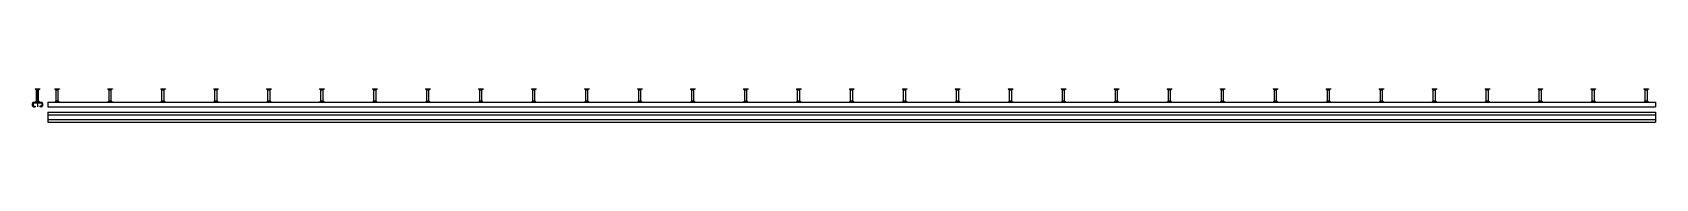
# Model space of a CAD drawing. Header units: millimetres. Extents: x -466 to 5678, y -7065 to 2232.
# Drawn here: x -465 to 5663, y -1583 to -1457 of the extents above; entities that cross this region are included whole.
import ezdxf

# ---------------------------------------------------------------- set-up
doc = ezdxf.new("R2010")
doc.units = ezdxf.units.MM
doc.linetypes.add('MITTE2', pattern=[1.125, 0.75, -0.125, 0.125, -0.125])
doc.layers.add('HALFEN', color=2, linetype='CONTINUOUS')

msp = doc.modelspace()

# ---------------------------------------------------------------- linework, layer by layer
at = {"layer": 'HALFEN'}
for p, q in [((-454.5, -1457.2), (-454.5, -1459.1)), ((-437, -1459.1), (-454.5, -1459.1)), ((-453.7, -1459.1), (-450.2, -1460.9)), ((-449.8, -1457.4), (-449.8, -1458.8)), ((-449.7, -1504), (-449.7, -1461.6)), ((-449.2, -1461.2), (-442.3, -1461.2)), ((-441.7, -1457.4), (-441.7, -1458.8)), ((-441.7, -1504), (-441.7, -1461.6)), ((-437.7, -1459.1), (-441.3, -1460.9)), ((-437, -1457.2), (-437, -1459.1)), ((-380.5, -1457.2), (-380.5, -1459.1)), ((-363, -1459.1), (-380.5, -1459.1)), ((-379.7, -1459.1), (-376.2, -1460.9)), ((-375.8, -1457.4), (-375.8, -1458.8)), ((-375.7, -1504), (-375.7, -1461.6)), ((-375.2, -1461.2), (-368.3, -1461.2)), ((-367.7, -1457.4), (-367.7, -1458.8)), ((-367.7, -1504), (-367.7, -1461.6)), ((-363.7, -1459.1), (-367.3, -1460.9)), ((-363, -1457.2), (-363, -1459.1)), ((-180.5, -1457.2), (-180.5, -1459.1)), ((-163, -1459.1), (-180.5, -1459.1)), ((-179.7, -1459.1), (-176.2, -1460.9)), ((-175.8, -1457.4), (-175.8, -1458.8)), ((-175.7, -1504), (-175.7, -1461.6)), ((-175.2, -1461.2), (-168.3, -1461.2)), ((-167.7, -1457.4), (-167.7, -1458.8)), ((-167.7, -1504), (-167.7, -1461.6)), ((-163.7, -1459.1), (-167.3, -1460.9)), ((-163, -1457.2), (-163, -1459.1)), ((19.5, -1457.2), (19.5, -1459.1)), ((37, -1459.1), (19.5, -1459.1)), ((20.3, -1459.1), (23.8, -1460.9)), ((24.2, -1457.4), (24.2, -1458.8)), ((24.3, -1504), (24.3, -1461.6)), ((24.8, -1461.2), (31.7, -1461.2)), ((32.3, -1457.4), (32.3, -1458.8)), ((32.3, -1504), (32.3, -1461.6)), ((36.3, -1459.1), (32.7, -1460.9)), ((37, -1457.2), (37, -1459.1)), ((219.5, -1457.2), (219.5, -1459.1)), ((237, -1459.1), (219.5, -1459.1)), ((220.3, -1459.1), (223.8, -1460.9)), ((224.2, -1457.4), (224.2, -1458.8)), ((224.3, -1504), (224.3, -1461.6)), ((224.8, -1461.2), (231.7, -1461.2)), ((232.3, -1457.4), (232.3, -1458.8)), ((232.3, -1504), (232.3, -1461.6)), ((236.3, -1459.1), (232.7, -1460.9)), ((237, -1457.2), (237, -1459.1)), ((419.5, -1457.2), (419.5, -1459.1)), ((437, -1459.1), (419.5, -1459.1)), ((420.3, -1459.1), (423.8, -1460.9)), ((424.2, -1457.4), (424.2, -1458.8)), ((424.3, -1504), (424.3, -1461.6)), ((424.8, -1461.2), (431.7, -1461.2)), ((432.3, -1457.4), (432.3, -1458.8)), ((432.3, -1504), (432.3, -1461.6)), ((436.3, -1459.1), (432.7, -1460.9)), ((437, -1457.2), (437, -1459.1)), ((619.5, -1457.2), (619.5, -1459.1)), ((637, -1459.1), (619.5, -1459.1)), ((620.3, -1459.1), (623.8, -1460.9)), ((624.2, -1457.4), (624.2, -1458.8)), ((624.3, -1504), (624.3, -1461.6)), ((624.8, -1461.2), (631.7, -1461.2)), ((632.3, -1457.4), (632.3, -1458.8)), ((632.3, -1504), (632.3, -1461.6)), ((636.3, -1459.1), (632.7, -1460.9)), ((637, -1457.2), (637, -1459.1)), ((819.5, -1457.2), (819.5, -1459.1)), ((837, -1459.1), (819.5, -1459.1)), ((820.3, -1459.1), (823.8, -1460.9)), ((824.2, -1457.4), (824.2, -1458.8)), ((824.3, -1504), (824.3, -1461.6)), ((824.8, -1461.2), (831.7, -1461.2)), ((832.3, -1457.4), (832.3, -1458.8)), ((832.3, -1504), (832.3, -1461.6)), ((836.3, -1459.1), (832.7, -1460.9)), ((837, -1457.2), (837, -1459.1)), ((1019.5, -1457.2), (1019.5, -1459.1)), ((1037, -1459.1), (1019.5, -1459.1)), ((1020.3, -1459.1), (1023.8, -1460.9)), ((1024.2, -1457.4), (1024.2, -1458.8)), ((1024.3, -1504), (1024.3, -1461.6)), ((1024.8, -1461.2), (1031.7, -1461.2)), ((1032.3, -1457.4), (1032.3, -1458.8)), ((1032.3, -1504), (1032.3, -1461.6)), ((1036.3, -1459.1), (1032.7, -1460.9)), ((1037, -1457.2), (1037, -1459.1)), ((1219.5, -1457.2), (1219.5, -1459.1)), ((1237, -1459.1), (1219.5, -1459.1)), ((1220.3, -1459.1), (1223.8, -1460.9)), ((1224.2, -1457.4), (1224.2, -1458.8)), ((1224.3, -1504), (1224.3, -1461.6)), ((1224.8, -1461.2), (1231.7, -1461.2)), ((1232.3, -1457.4), (1232.3, -1458.8)), ((1232.3, -1504), (1232.3, -1461.6)), ((1236.3, -1459.1), (1232.7, -1460.9)), ((1237, -1457.2), (1237, -1459.1)), ((1419.5, -1457.2), (1419.5, -1459.1)), ((1437, -1459.1), (1419.5, -1459.1)), ((1420.3, -1459.1), (1423.8, -1460.9)), ((1424.2, -1457.4), (1424.2, -1458.8)), ((1424.3, -1504), (1424.3, -1461.6)), ((1424.8, -1461.2), (1431.7, -1461.2)), ((1432.3, -1457.4), (1432.3, -1458.8)), ((1432.3, -1504), (1432.3, -1461.6)), ((1436.3, -1459.1), (1432.7, -1460.9)), ((1437, -1457.2), (1437, -1459.1)), ((1619.5, -1457.2), (1619.5, -1459.1)), ((1637, -1459.1), (1619.5, -1459.1)), ((1620.3, -1459.1), (1623.8, -1460.9)), ((1624.2, -1457.4), (1624.2, -1458.8)), ((1624.3, -1504), (1624.3, -1461.6)), ((1624.8, -1461.2), (1631.7, -1461.2)), ((1632.3, -1457.4), (1632.3, -1458.8)), ((1632.3, -1504), (1632.3, -1461.6)), ((1636.3, -1459.1), (1632.7, -1460.9)), ((1637, -1457.2), (1637, -1459.1)), ((1819.5, -1457.2), (1819.5, -1459.1)), ((1837, -1459.1), (1819.5, -1459.1)), ((1820.3, -1459.1), (1823.8, -1460.9)), ((1824.2, -1457.4), (1824.2, -1458.8)), ((1824.3, -1504), (1824.3, -1461.6)), ((1824.8, -1461.2), (1831.7, -1461.2)), ((1832.3, -1457.4), (1832.3, -1458.8)), ((1832.3, -1504), (1832.3, -1461.6)), ((1836.3, -1459.1), (1832.7, -1460.9)), ((1837, -1457.2), (1837, -1459.1)), ((2019.5, -1457.2), (2019.5, -1459.1)), ((2037, -1459.1), (2019.5, -1459.1)), ((2020.3, -1459.1), (2023.8, -1460.9)), ((2024.2, -1457.4), (2024.2, -1458.8)), ((2024.3, -1504), (2024.3, -1461.6)), ((2024.8, -1461.2), (2031.7, -1461.2)), ((2032.3, -1457.4), (2032.3, -1458.8)), ((2032.3, -1504), (2032.3, -1461.6)), ((2036.3, -1459.1), (2032.7, -1460.9)), ((2037, -1457.2), (2037, -1459.1)), ((2219.5, -1457.2), (2219.5, -1459.1)), ((2237, -1459.1), (2219.5, -1459.1)), ((2220.3, -1459.1), (2223.8, -1460.9)), ((2224.2, -1457.4), (2224.2, -1458.8)), ((2224.3, -1504), (2224.3, -1461.6)), ((2224.8, -1461.2), (2231.7, -1461.2)), ((2232.3, -1457.4), (2232.3, -1458.8)), ((2232.3, -1504), (2232.3, -1461.6)), ((2236.3, -1459.1), (2232.7, -1460.9)), ((2237, -1457.2), (2237, -1459.1)), ((2419.5, -1457.2), (2419.5, -1459.1)), ((2437, -1459.1), (2419.5, -1459.1)), ((2420.3, -1459.1), (2423.8, -1460.9)), ((2424.2, -1457.4), (2424.2, -1458.8)), ((2424.3, -1504), (2424.3, -1461.6)), ((2424.8, -1461.2), (2431.7, -1461.2)), ((2432.3, -1457.4), (2432.3, -1458.8)), ((2432.3, -1504), (2432.3, -1461.6)), ((2436.3, -1459.1), (2432.7, -1460.9)), ((2437, -1457.2), (2437, -1459.1)), ((2619.5, -1457.2), (2619.5, -1459.1)), ((2637, -1459.1), (2619.5, -1459.1)), ((2620.3, -1459.1), (2623.8, -1460.9)), ((2624.2, -1457.4), (2624.2, -1458.8)), ((2624.3, -1504), (2624.3, -1461.6)), ((2624.8, -1461.2), (2631.7, -1461.2)), ((2632.3, -1457.4), (2632.3, -1458.8)), ((2632.3, -1504), (2632.3, -1461.6)), ((2636.3, -1459.1), (2632.7, -1460.9)), ((2637, -1457.2), (2637, -1459.1)), ((2819.5, -1457.2), (2819.5, -1459.1)), ((2837, -1459.1), (2819.5, -1459.1)), ((2820.3, -1459.1), (2823.8, -1460.9)), ((2824.2, -1457.4), (2824.2, -1458.8)), ((2824.3, -1504), (2824.3, -1461.6)), ((2824.8, -1461.2), (2831.7, -1461.2)), ((2832.3, -1457.4), (2832.3, -1458.8)), ((2832.3, -1504), (2832.3, -1461.6)), ((2836.3, -1459.1), (2832.7, -1460.9)), ((2837, -1457.2), (2837, -1459.1)), ((3019.5, -1457.2), (3019.5, -1459.1)), ((3037, -1459.1), (3019.5, -1459.1)), ((3020.3, -1459.1), (3023.8, -1460.9)), ((3024.2, -1457.4), (3024.2, -1458.8)), ((3024.3, -1504), (3024.3, -1461.6)), ((3024.8, -1461.2), (3031.7, -1461.2)), ((3032.3, -1457.4), (3032.3, -1458.8)), ((3032.3, -1504), (3032.3, -1461.6)), ((3036.3, -1459.1), (3032.7, -1460.9)), ((3037, -1457.2), (3037, -1459.1)), ((3219.5, -1457.2), (3219.5, -1459.1)), ((3237, -1459.1), (3219.5, -1459.1)), ((3220.3, -1459.1), (3223.8, -1460.9)), ((3224.2, -1457.4), (3224.2, -1458.8)), ((3224.3, -1504), (3224.3, -1461.6)), ((3224.8, -1461.2), (3231.7, -1461.2)), ((3232.3, -1457.4), (3232.3, -1458.8)), ((3232.3, -1504), (3232.3, -1461.6)), ((3236.3, -1459.1), (3232.7, -1460.9)), ((3237, -1457.2), (3237, -1459.1)), ((3419.5, -1457.2), (3419.5, -1459.1)), ((3437, -1459.1), (3419.5, -1459.1)), ((3420.3, -1459.1), (3423.8, -1460.9)), ((3424.2, -1457.4), (3424.2, -1458.8)), ((3424.3, -1504), (3424.3, -1461.6)), ((3424.8, -1461.2), (3431.7, -1461.2)), ((3432.3, -1457.4), (3432.3, -1458.8)), ((3432.3, -1504), (3432.3, -1461.6)), ((3436.3, -1459.1), (3432.7, -1460.9)), ((3437, -1457.2), (3437, -1459.1)), ((3619.5, -1457.2), (3619.5, -1459.1)), ((3637, -1459.1), (3619.5, -1459.1)), ((3620.3, -1459.1), (3623.8, -1460.9)), ((3624.2, -1457.4), (3624.2, -1458.8)), ((3624.3, -1504), (3624.3, -1461.6)), ((3624.8, -1461.2), (3631.7, -1461.2)), ((3632.3, -1457.4), (3632.3, -1458.8)), ((3632.3, -1504), (3632.3, -1461.6)), ((3636.3, -1459.1), (3632.7, -1460.9)), ((3637, -1457.2), (3637, -1459.1)), ((3819.5, -1457.2), (3819.5, -1459.1)), ((3837, -1459.1), (3819.5, -1459.1)), ((3820.3, -1459.1), (3823.8, -1460.9)), ((3824.2, -1457.4), (3824.2, -1458.8)), ((3824.3, -1504), (3824.3, -1461.6)), ((3824.8, -1461.2), (3831.7, -1461.2)), ((3832.3, -1457.4), (3832.3, -1458.8)), ((3832.3, -1504), (3832.3, -1461.6)), ((3836.3, -1459.1), (3832.7, -1460.9)), ((3837, -1457.2), (3837, -1459.1)), ((4019.5, -1457.2), (4019.5, -1459.1)), ((4037, -1459.1), (4019.5, -1459.1)), ((4020.3, -1459.1), (4023.8, -1460.9)), ((4024.2, -1457.4), (4024.2, -1458.8)), ((4024.3, -1504), (4024.3, -1461.6)), ((4024.8, -1461.2), (4031.7, -1461.2)), ((4032.3, -1457.4), (4032.3, -1458.8)), ((4032.3, -1504), (4032.3, -1461.6)), ((4036.3, -1459.1), (4032.7, -1460.9)), ((4037, -1457.2), (4037, -1459.1)), ((4219.5, -1457.2), (4219.5, -1459.1)), ((4237, -1459.1), (4219.5, -1459.1)), ((4220.3, -1459.1), (4223.8, -1460.9)), ((4224.2, -1457.4), (4224.2, -1458.8)), ((4224.3, -1504), (4224.3, -1461.6)), ((4224.8, -1461.2), (4231.7, -1461.2)), ((4232.3, -1457.4), (4232.3, -1458.8)), ((4232.3, -1504), (4232.3, -1461.6)), ((4236.3, -1459.1), (4232.7, -1460.9)), ((4237, -1457.2), (4237, -1459.1)), ((4419.5, -1457.2), (4419.5, -1459.1)), ((4437, -1459.1), (4419.5, -1459.1)), ((4420.3, -1459.1), (4423.8, -1460.9)), ((4424.2, -1457.4), (4424.2, -1458.8)), ((4424.3, -1504), (4424.3, -1461.6)), ((4424.8, -1461.2), (4431.7, -1461.2)), ((4432.3, -1457.4), (4432.3, -1458.8)), ((4432.3, -1504), (4432.3, -1461.6)), ((4436.3, -1459.1), (4432.7, -1460.9)), ((4437, -1457.2), (4437, -1459.1)), ((4619.5, -1457.2), (4619.5, -1459.1)), ((4637, -1459.1), (4619.5, -1459.1)), ((4620.3, -1459.1), (4623.8, -1460.9)), ((4624.2, -1457.4), (4624.2, -1458.8)), ((4624.3, -1504), (4624.3, -1461.6)), ((4624.8, -1461.2), (4631.7, -1461.2)), ((4632.3, -1457.4), (4632.3, -1458.8)), ((4632.3, -1504), (4632.3, -1461.6)), ((4636.3, -1459.1), (4632.7, -1460.9)), ((4637, -1457.2), (4637, -1459.1)), ((4819.5, -1457.2), (4819.5, -1459.1)), ((4837, -1459.1), (4819.5, -1459.1)), ((4820.3, -1459.1), (4823.8, -1460.9)), ((4824.2, -1457.4), (4824.2, -1458.8)), ((4824.3, -1504), (4824.3, -1461.6)), ((4824.8, -1461.2), (4831.7, -1461.2)), ((4832.3, -1457.4), (4832.3, -1458.8)), ((4832.3, -1504), (4832.3, -1461.6)), ((4836.3, -1459.1), (4832.7, -1460.9)), ((4837, -1457.2), (4837, -1459.1)), ((5019.5, -1457.2), (5019.5, -1459.1)), ((5037, -1459.1), (5019.5, -1459.1)), ((5020.3, -1459.1), (5023.8, -1460.9)), ((5024.2, -1457.4), (5024.2, -1458.8)), ((5024.3, -1504), (5024.3, -1461.6)), ((5024.8, -1461.2), (5031.7, -1461.2)), ((5032.3, -1457.4), (5032.3, -1458.8)), ((5032.3, -1504), (5032.3, -1461.6)), ((5036.3, -1459.1), (5032.7, -1460.9)), ((5037, -1457.2), (5037, -1459.1)), ((5219.5, -1457.2), (5219.5, -1459.1)), ((5237, -1459.1), (5219.5, -1459.1)), ((5220.3, -1459.1), (5223.8, -1460.9)), ((5224.2, -1457.4), (5224.2, -1458.8)), ((5224.3, -1504), (5224.3, -1461.6)), ((5224.8, -1461.2), (5231.7, -1461.2)), ((5232.3, -1457.4), (5232.3, -1458.8)), ((5232.3, -1504), (5232.3, -1461.6)), ((5236.3, -1459.1), (5232.7, -1460.9)), ((5237, -1457.2), (5237, -1459.1)), ((5419.5, -1457.2), (5419.5, -1459.1)), ((5437, -1459.1), (5419.5, -1459.1)), ((5420.3, -1459.1), (5423.8, -1460.9)), ((5424.2, -1457.4), (5424.2, -1458.8)), ((5424.3, -1504), (5424.3, -1461.6)), ((5424.8, -1461.2), (5431.7, -1461.2)), ((5432.3, -1457.4), (5432.3, -1458.8)), ((5432.3, -1504), (5432.3, -1461.6)), ((5436.3, -1459.1), (5432.7, -1460.9)), ((5437, -1457.2), (5437, -1459.1)), ((5619.5, -1457.2), (5619.5, -1459.1)), ((5637, -1459.1), (5619.5, -1459.1)), ((5620.3, -1459.1), (5623.8, -1460.9)), ((5624.2, -1457.4), (5624.2, -1458.8)), ((5624.3, -1504), (5624.3, -1461.6)), ((5624.8, -1461.2), (5631.7, -1461.2)), ((5632.3, -1457.4), (5632.3, -1458.8)), ((5632.3, -1504), (5632.3, -1461.6)), ((5636.3, -1459.1), (5632.7, -1460.9)), ((5637, -1457.2), (5637, -1459.1)), ((-464.7, -1521.2), (-464.7, -1512.2)), ((-461.7, -1512.2), (-461.7, -1521.2)), ((-460.7, -1508.2), (-430.7, -1508.2)), ((-430.7, -1511.2), (-460.7, -1511.2)), ((-460.7, -1522.2), (-454.7, -1522.2)), ((-460.7, -1525.2), (-454.7, -1525.2)), ((-454.7, -1522.2), (-454.7, -1525.2)), ((-440.5, -1504), (-451, -1504)), ((-436.7, -1522.2), (-436.7, -1525.2)), ((-430.7, -1522.2), (-436.7, -1522.2)), ((-430.7, -1525.2), (-436.7, -1525.2)), ((-429.7, -1512.2), (-429.7, -1521.2)), ((-426.7, -1512.2), (-426.7, -1521.2)), ((-406.7, -1508.2), (5663.3, -1508.2)), ((-406.7, -1508.2), (-406.7, -1525.2)), ((-406.7, -1525.2), (5663.3, -1525.2)), ((-366.5, -1504), (-377, -1504)), ((-166.5, -1504), (-177, -1504)), ((33.5, -1504), (23, -1504)), ((233.5, -1504), (223, -1504)), ((433.5, -1504), (423, -1504)), ((633.5, -1504), (623, -1504)), ((833.5, -1504), (823, -1504)), ((1033.5, -1504), (1023, -1504)), ((1233.5, -1504), (1223, -1504)), ((1433.5, -1504), (1423, -1504)), ((1633.5, -1504), (1623, -1504)), ((1833.5, -1504), (1823, -1504)), ((2033.5, -1504), (2023, -1504)), ((2233.5, -1504), (2223, -1504)), ((2433.5, -1504), (2423, -1504)), ((2633.5, -1504), (2623, -1504)), ((2833.5, -1504), (2823, -1504)), ((3033.5, -1504), (3023, -1504)), ((3233.5, -1504), (3223, -1504)), ((3433.5, -1504), (3423, -1504)), ((3633.5, -1504), (3623, -1504)), ((3833.5, -1504), (3823, -1504)), ((4033.5, -1504), (4023, -1504)), ((4233.5, -1504), (4223, -1504)), ((4433.5, -1504), (4423, -1504)), ((4633.5, -1504), (4623, -1504)), ((4833.5, -1504), (4823, -1504)), ((5033.5, -1504), (5023, -1504)), ((5233.5, -1504), (5223, -1504)), ((5433.5, -1504), (5423, -1504)), ((5633.5, -1504), (5623, -1504)), ((5663.3, -1508.2), (5663.3, -1525.2)), ((-406.7, -1545.2), (5663.3, -1545.2)), ((-406.7, -1545.2), (-406.7, -1583.2)), ((-406.7, -1555.2), (5663.3, -1555.2)), ((-406.7, -1573.2), (5663.3, -1573.2)), ((-406.7, -1583.2), (5663.3, -1583.2)), ((5663.3, -1545.2), (5663.3, -1583.2)), ((5663.3, -1545.2), (5663.3, -1583.2))]:
    msp.add_line(p, q, dxfattribs=at)
at = {"layer": 'HALFEN', "color": 1, "linetype": 'MITTE2'}
msp.add_line((-445.7, -1457.2), (-445.7, -1525.2), dxfattribs=at)
at = {"layer": 'HALFEN'}
for centre, radius, start, end in [((-450.5, -1461.6), 0.8, 0, 62.30053), ((-440.9, -1461.6), 0.8, 117.69947, 180), ((-376.5, -1461.6), 0.8, 0, 62.30053), ((-366.9, -1461.6), 0.8, 117.69947, 180), ((-176.5, -1461.6), 0.8, 0, 62.30053), ((-166.9, -1461.6), 0.8, 117.69947, 180), ((23.5, -1461.6), 0.8, 0, 62.30053), ((33.1, -1461.6), 0.8, 117.69947, 180), ((223.5, -1461.6), 0.8, 0, 62.30053), ((233.1, -1461.6), 0.8, 117.69947, 180), ((423.5, -1461.6), 0.8, 0, 62.30053), ((433.1, -1461.6), 0.8, 117.69947, 180), ((623.5, -1461.6), 0.8, 0, 62.30053), ((633.1, -1461.6), 0.8, 117.69947, 180), ((823.5, -1461.6), 0.8, 0, 62.30053), ((833.1, -1461.6), 0.8, 117.69947, 180), ((1023.5, -1461.6), 0.8, 0, 62.30053), ((1033.1, -1461.6), 0.8, 117.69947, 180), ((1223.5, -1461.6), 0.8, 0, 62.30053), ((1233.1, -1461.6), 0.8, 117.69947, 180), ((1423.5, -1461.6), 0.8, 0, 62.30053), ((1433.1, -1461.6), 0.8, 117.69947, 180), ((1623.5, -1461.6), 0.8, 0, 62.30053), ((1633.1, -1461.6), 0.8, 117.69947, 180), ((1823.5, -1461.6), 0.8, 0, 62.30053), ((1833.1, -1461.6), 0.8, 117.69947, 180), ((2023.5, -1461.6), 0.8, 0, 62.30053), ((2033.1, -1461.6), 0.8, 117.69947, 180), ((2223.5, -1461.6), 0.8, 0, 62.30053), ((2233.1, -1461.6), 0.8, 117.69947, 180), ((2423.5, -1461.6), 0.8, 0, 62.30053), ((2433.1, -1461.6), 0.8, 117.69947, 180), ((2623.5, -1461.6), 0.8, 0, 62.30053), ((2633.1, -1461.6), 0.8, 117.69947, 180), ((2823.5, -1461.6), 0.8, 0, 62.30053), ((2833.1, -1461.6), 0.8, 117.69947, 180), ((3023.5, -1461.6), 0.8, 0, 62.30053), ((3033.1, -1461.6), 0.8, 117.69947, 180), ((3223.5, -1461.6), 0.8, 0, 62.30053), ((3233.1, -1461.6), 0.8, 117.69947, 180), ((3423.5, -1461.6), 0.8, 0, 62.30053), ((3433.1, -1461.6), 0.8, 117.69947, 180), ((3623.5, -1461.6), 0.8, 0, 62.30053), ((3633.1, -1461.6), 0.8, 117.69947, 180), ((3823.5, -1461.6), 0.8, 0, 62.30053), ((3833.1, -1461.6), 0.8, 117.69947, 180), ((4023.5, -1461.6), 0.8, 0, 62.30053), ((4033.1, -1461.6), 0.8, 117.69947, 180), ((4223.5, -1461.6), 0.8, 0, 62.30053), ((4233.1, -1461.6), 0.8, 117.69947, 180), ((4423.5, -1461.6), 0.8, 0, 62.30053), ((4433.1, -1461.6), 0.8, 117.69947, 180), ((4623.5, -1461.6), 0.8, 0, 62.30053), ((4633.1, -1461.6), 0.8, 117.69947, 180), ((4823.5, -1461.6), 0.8, 0, 62.30053), ((4833.1, -1461.6), 0.8, 117.69947, 180), ((5023.5, -1461.6), 0.8, 0, 62.30053), ((5033.1, -1461.6), 0.8, 117.69947, 180), ((5223.5, -1461.6), 0.8, 0, 62.30053), ((5233.1, -1461.6), 0.8, 117.69947, 180), ((5423.5, -1461.6), 0.8, 0, 62.30053), ((5433.1, -1461.6), 0.8, 117.69947, 180), ((5623.5, -1461.6), 0.8, 0, 62.30053), ((5633.1, -1461.6), 0.8, 117.69947, 180), ((-460.7, -1512.2), 4, 90, 180), ((-460.7, -1521.2), 4, 180, 270), ((-460.7, -1512.2), 1, 90, 180), ((-460.7, -1521.2), 1, 180, 270), ((-459.3, -1498.4), 10, 283.51077, 326.47327), ((-432.2, -1498.4), 10, 213.52673, 256.48923), ((-430.7, -1512.2), 4, 0, 90), ((-430.7, -1512.2), 1, 0, 90), ((-430.7, -1521.2), 1, 270, 0), ((-430.7, -1521.2), 4, 270, 0), ((-385.3, -1498.4), 10, 283.51077, 326.47327), ((-358.2, -1498.4), 10, 213.52673, 256.48923), ((-185.3, -1498.4), 10, 283.51077, 326.47327), ((-158.2, -1498.4), 10, 213.52673, 256.48923), ((14.7, -1498.4), 10, 283.51077, 326.47327), ((41.8, -1498.4), 10, 213.52673, 256.48923), ((214.7, -1498.4), 10, 283.51077, 326.47327), ((241.8, -1498.4), 10, 213.52673, 256.48923), ((414.7, -1498.4), 10, 283.51077, 326.47327), ((441.8, -1498.4), 10, 213.52673, 256.48923), ((614.7, -1498.4), 10, 283.51077, 326.47327), ((641.8, -1498.4), 10, 213.52673, 256.48923), ((814.7, -1498.4), 10, 283.51077, 326.47327), ((841.8, -1498.4), 10, 213.52673, 256.48923), ((1014.7, -1498.4), 10, 283.51077, 326.47327), ((1041.8, -1498.4), 10, 213.52673, 256.48923), ((1214.7, -1498.4), 10, 283.51077, 326.47327), ((1241.8, -1498.4), 10, 213.52673, 256.48923), ((1414.7, -1498.4), 10, 283.51077, 326.47327), ((1441.8, -1498.4), 10, 213.52673, 256.48923), ((1614.7, -1498.4), 10, 283.51077, 326.47327), ((1641.8, -1498.4), 10, 213.52673, 256.48923), ((1814.7, -1498.4), 10, 283.51077, 326.47327), ((1841.8, -1498.4), 10, 213.52673, 256.48923), ((2014.7, -1498.4), 10, 283.51077, 326.47327), ((2041.8, -1498.4), 10, 213.52673, 256.48923), ((2214.7, -1498.4), 10, 283.51077, 326.47327), ((2241.8, -1498.4), 10, 213.52673, 256.48923), ((2414.7, -1498.4), 10, 283.51077, 326.47327), ((2441.8, -1498.4), 10, 213.52673, 256.48923), ((2614.7, -1498.4), 10, 283.51077, 326.47327), ((2641.8, -1498.4), 10, 213.52673, 256.48923), ((2814.7, -1498.4), 10, 283.51077, 326.47327), ((2841.8, -1498.4), 10, 213.52673, 256.48923), ((3014.7, -1498.4), 10, 283.51077, 326.47327), ((3041.8, -1498.4), 10, 213.52673, 256.48923), ((3214.7, -1498.4), 10, 283.51077, 326.47327), ((3241.8, -1498.4), 10, 213.52673, 256.48923), ((3414.7, -1498.4), 10, 283.51077, 326.47327), ((3441.8, -1498.4), 10, 213.52673, 256.48923), ((3614.7, -1498.4), 10, 283.51077, 326.47327), ((3641.8, -1498.4), 10, 213.52673, 256.48923), ((3814.7, -1498.4), 10, 283.51077, 326.47327), ((3841.8, -1498.4), 10, 213.52673, 256.48923), ((4014.7, -1498.4), 10, 283.51077, 326.47327), ((4041.8, -1498.4), 10, 213.52673, 256.48923), ((4214.7, -1498.4), 10, 283.51077, 326.47327), ((4241.8, -1498.4), 10, 213.52673, 256.48923), ((4414.7, -1498.4), 10, 283.51077, 326.47327), ((4441.8, -1498.4), 10, 213.52673, 256.48923), ((4614.7, -1498.4), 10, 283.51077, 326.47327), ((4641.8, -1498.4), 10, 213.52673, 256.48923), ((4814.7, -1498.4), 10, 283.51077, 326.47327), ((4841.8, -1498.4), 10, 213.52673, 256.48923), ((5014.7, -1498.4), 10, 283.51077, 326.47327), ((5041.8, -1498.4), 10, 213.52673, 256.48923), ((5214.7, -1498.4), 10, 283.51077, 326.47327), ((5241.8, -1498.4), 10, 213.52673, 256.48923), ((5414.7, -1498.4), 10, 283.51077, 326.47327), ((5441.8, -1498.4), 10, 213.52673, 256.48923), ((5614.7, -1498.4), 10, 283.51077, 326.47327), ((5641.8, -1498.4), 10, 213.52673, 256.48923)]:
    msp.add_arc(centre, radius, start, end, dxfattribs=at)

doc.saveas('drawing.dxf')
